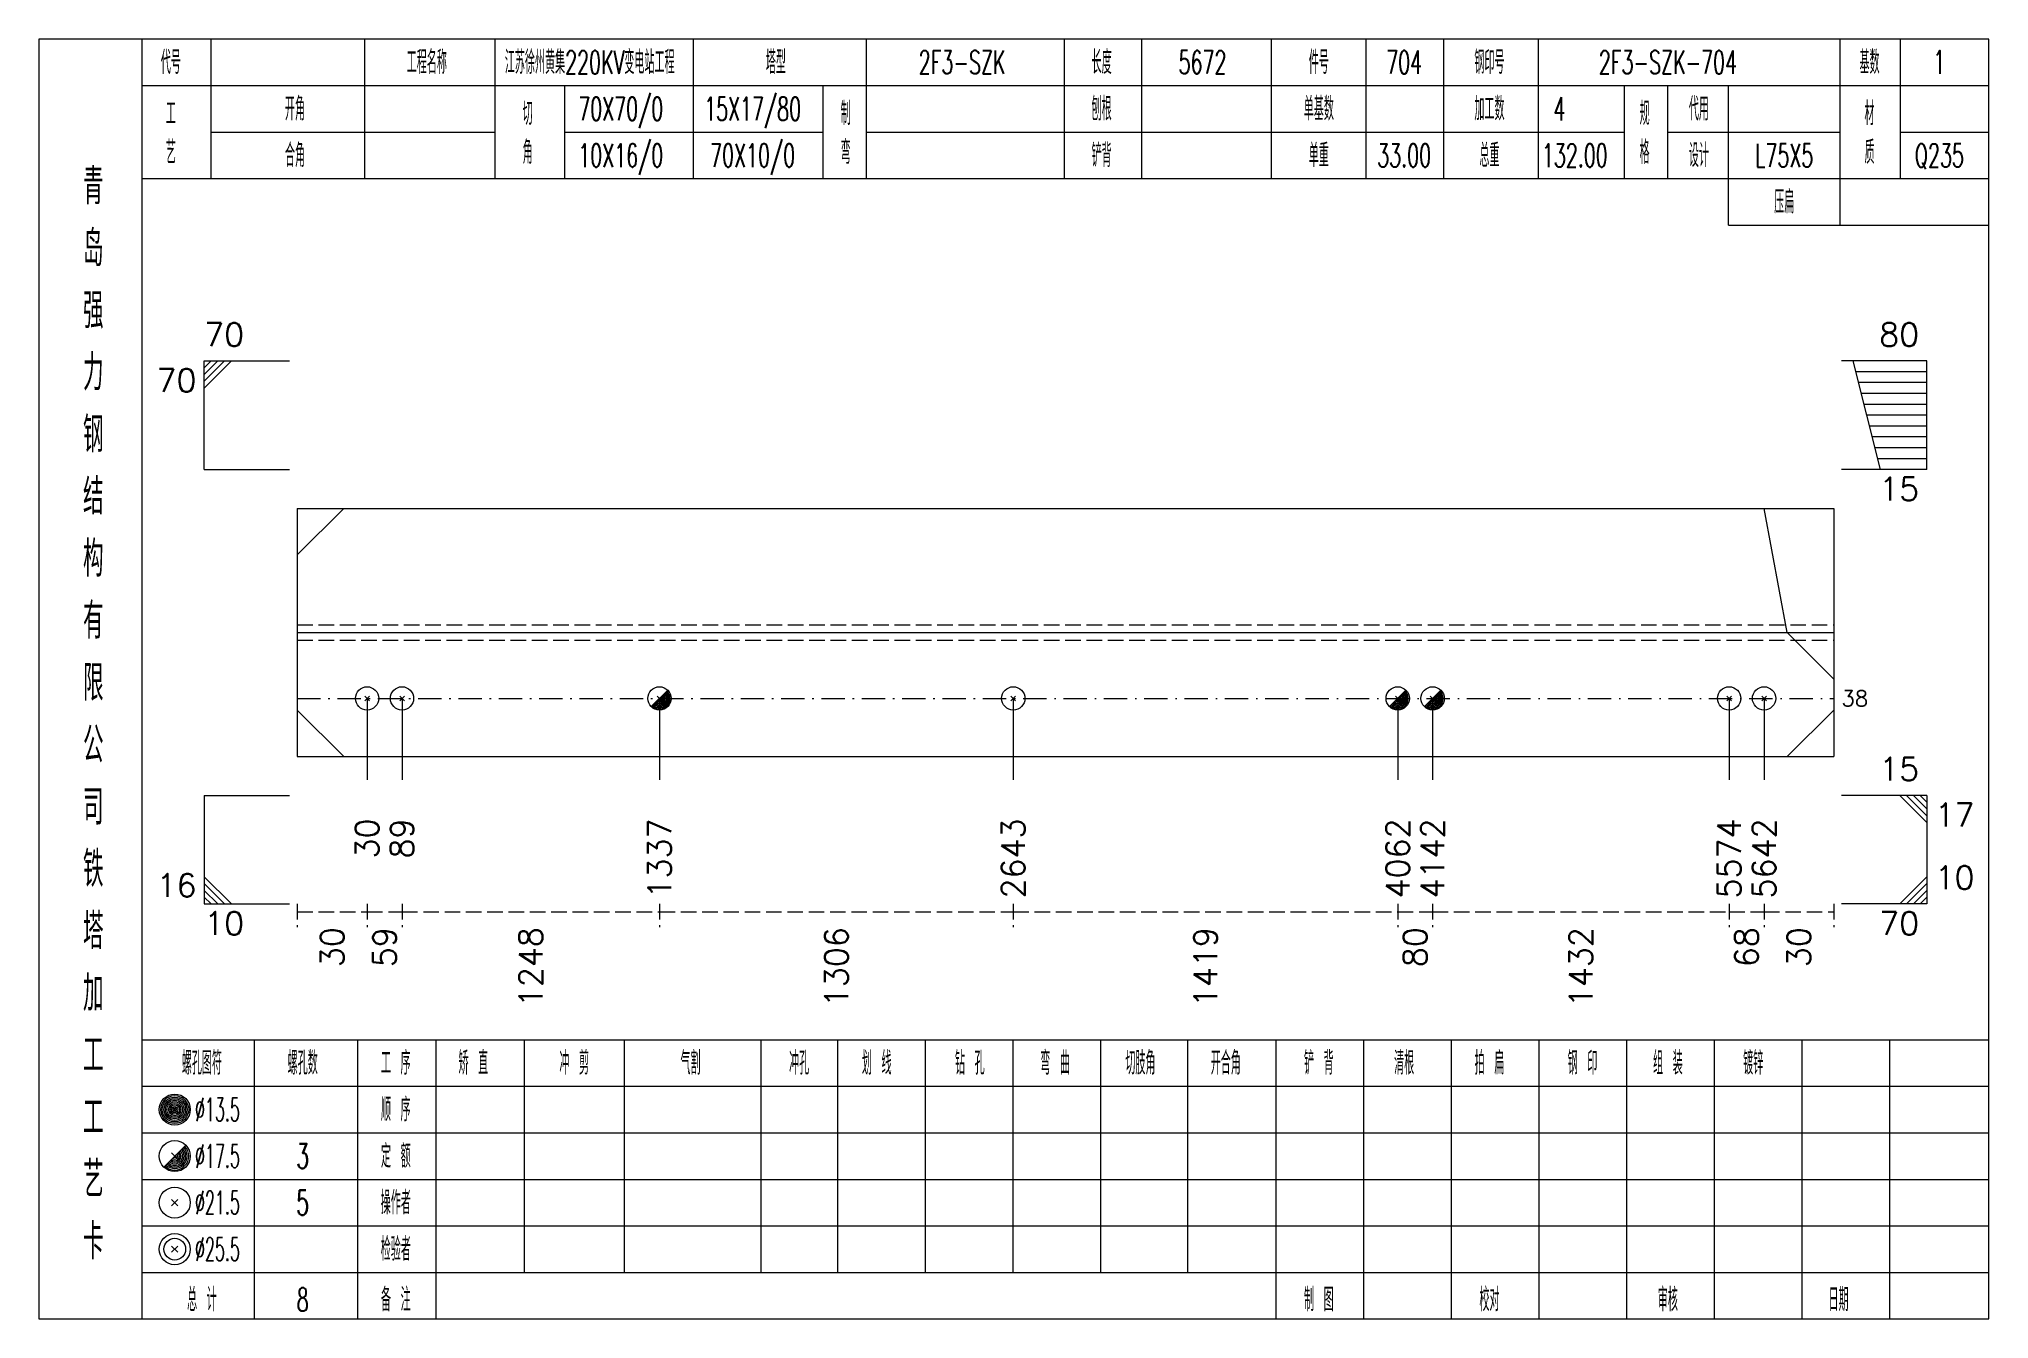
# Model space of a CAD drawing. Extents: x 0 to 4623, y -1159 to 4890.
# Drawn here: x 2179.8 to 2431.2, y 1800 to 1965 of the extents above; entities that cross this region are included whole.
import ezdxf
from ezdxf.enums import TextEntityAlignment as Align

# ---------------------------------------------------------------- set-up
doc = ezdxf.new("R2010")
doc.units = 0
doc.header["$MEASUREMENT"] = 0
doc.linetypes.add('一点画线', pattern=[5.2, 3, -1, 0.2, -1])
doc.linetypes.add('虚线', pattern=[2.75, 2, -0.75])
doc.layers.get('0').update_dxf_attribs({"linetype": 'CONTINUOUS', "lineweight": 25})
for name, color, linetype, lineweight in [('1', 7, 'CONTINUOUS', 25), ('4', 7, 'CONTINUOUS', 25), ('5', 7, 'CONTINUOUS', 25)]:
    doc.layers.add(name, color=color, linetype=linetype, lineweight=lineweight)
doc.styles.get("Standard").update_dxf_attribs({"font": 'simplex.shx', "width": 0.7, "height": 3, "bigfont": 'gbhzfs.shx'})

msp = doc.modelspace()

# ---------------------------------------------------------------- texts
at = {"color": 7, "linetype": 'Continuous', "lineweight": 13}
for s, p in [('70', (2201.1, 1924.5)), ('10', (2424.2, 1854.5))]:
    msp.add_text(s, height=3, dxfattribs=at).set_placement(p, align=Align.BOTTOM_LEFT)
for s, p in [('80', (2422.2, 1924.5)), ('15', (2422.2, 1868.5)), ('16', (2200.1, 1853.5))]:
    msp.add_text(s, height=3, dxfattribs=at).set_placement(p, align=Align.BOTTOM_RIGHT)
for s, p in [('70', (2200.1, 1922.5)), ('15', (2422.2, 1908.5)), ('70', (2422.2, 1852.5))]:
    msp.add_text(s, height=3, dxfattribs=at).set_placement(p, align=Align.TOP_RIGHT)
msp.add_text('38', height=2, dxfattribs=at).set_placement((2412.2, 1880), align=Align.MIDDLE_LEFT)
for s, p in [('17', (2424.2, 1866.5)), ('10', (2201.1, 1852.5))]:
    msp.add_text(s, height=3, dxfattribs=at).set_placement(p, align=Align.TOP_LEFT)
at = {"color": 8, "linetype": 'Continuous', "lineweight": 9}
for s, p in [('30', (2217.6, 1850.5)), ('59', (2224.35, 1850.5)), ('1248', (2243.198, 1850.5)), ('1306', (2282.603, 1850.5)), ('1419', (2330.189, 1850.5)), ('80', (2357.219, 1850.5)), ('1432', (2378.585, 1850.5)), ('68', (2399.95, 1850.5)), ('30', (2406.7, 1850.5))]:
    msp.add_text(s, height=3, rotation=90, dxfattribs=at).set_placement(p, align=Align.MIDDLE_RIGHT)
at = {"layer": '1', "color": 7, "linetype": 'Continuous', "lineweight": 13}
for s, p in [('30', (2222.1, 1864.5)), ('89', (2226.6, 1864.5)), ('1337', (2259.796, 1864.5)), ('2643', (2305.409, 1864.5)), ('4062', (2354.969, 1864.5)), ('4142', (2359.469, 1864.5)), ('5574', (2397.7, 1864.5)), ('5642', (2402.2, 1864.5))]:
    msp.add_text(s, height=3, rotation=90, dxfattribs=at).set_placement(p, align=Align.MIDDLE_RIGHT)
at = {"layer": '4', "color": 1, "linetype": 'Continuous', "lineweight": 13}
for s, height, width, p in [('代号', 3, 0.6, (2196.8, 1962)), ('工程名称', 3, 0.6, (2229.8, 1962)), ('江苏徐州黄集220KV变电站工程', 3, 0.6, (2250.8, 1962)), ('塔型', 3, 0.6, (2274.8, 1962)), ('2F3-SZK', 3, 0.6, (2298.8, 1962)), ('长度', 3, 0.6, (2316.8, 1962)), ('5672', 3, 0.6, (2329.8, 1962)), ('件号', 3, 0.6, (2344.8, 1962)), ('704', 3, 0.6, (2355.8, 1962)), ('钢印号', 3, 0.6, (2366.8, 1962)), ('2F3-SZK-704', 3, 0.6, (2389.8, 1962)), ('基数', 3, 0.6, (2415.8, 1962)), ('1', 3, 0.6, (2424.8, 1962)), ('工', 3, 0.6, (2196.8, 1955.4)), ('开角', 3, 0.6, (2212.8, 1956)), ('切', 3, 0.6, (2242.8, 1955.4)), ('70X70/0', 3, 0.6, (2254.8, 1956)), ('15X17/80', 3, 0.6, (2271.8, 1956)), ('制', 3, 0.6, (2283.8, 1955.4)), ('刨根', 3, 0.6, (2316.8, 1956)), ('单基数', 3, 0.6, (2344.8, 1956)), ('加工数', 3, 0.6, (2366.8, 1956)), ('4', 3, 0.6, (2375.8, 1956)), ('规', 3, 0.6, (2386.8, 1955.4)), ('代用', 3, 0.6, (2393.8, 1956)), ('材', 3, 0.6, (2415.8, 1955.4)), ('艺', 3, 0.6, (2196.8, 1950.4)), ('合角', 3, 0.6, (2212.8, 1950)), ('角', 3, 0.6, (2242.8, 1950.4)), ('10X16/0', 3, 0.6, (2254.8, 1950)), ('70X10/0', 3, 0.6, (2271.8, 1950)), ('弯', 3, 0.6, (2283.8, 1950.4)), ('铲背', 3, 0.6, (2316.8, 1950)), ('单重', 3, 0.6, (2344.8, 1950)), ('33.00', 3, 0.6, (2355.8, 1950)), ('总重', 3, 0.6, (2366.8, 1950)), ('132.00', 3, 0.6, (2377.8, 1950)), ('格', 3, 0.6, (2386.8, 1950.4)), ('设计', 3, 0.6, (2393.8, 1950)), ('L75X5', 3, 0.6, (2404.8, 1950)), ('质', 3, 0.6, (2415.8, 1950.4)), ('Q235', 3, 0.6, (2424.8, 1950)), ('青', 4.6, 0.8, (2186.8, 1946)), ('压扁', 3, 0.6, (2404.8, 1944)), ('岛', 4.6, 0.8, (2186.8, 1938)), ('强', 4.6, 0.8, (2186.8, 1930)), ('力', 4.6, 0.8, (2186.8, 1922)), ('钢', 4.6, 0.8, (2186.8, 1914)), ('结', 4.6, 0.8, (2186.8, 1906)), ('构', 4.6, 0.8, (2186.8, 1898)), ('有', 4.6, 0.8, (2186.8, 1890)), ('限', 4.6, 0.8, (2186.8, 1882)), ('公', 4.6, 0.8, (2186.8, 1874)), ('司', 4.6, 0.8, (2186.8, 1866)), ('铁', 4.6, 0.8, (2186.8, 1858)), ('塔', 4.6, 0.8, (2186.8, 1850)), ('加', 4.6, 0.8, (2186.8, 1842)), ('工', 4.6, 0.8, (2186.8, 1834)), ('螺孔图符', 3, 0.6, (2200.8, 1833)), ('螺孔数', 3, 0.6, (2213.8, 1833)), ('工 序', 3, 0.6, (2225.8, 1833)), ('矫 直', 3, 0.6, (2235.8, 1833)), ('冲 剪', 3, 0.6, (2248.8, 1833)), ('气割', 3, 0.6, (2263.8, 1833)), ('冲孔', 3, 0.6, (2277.8, 1833)), ('划 线', 3, 0.6, (2287.8, 1833)), ('钻 孔', 3, 0.6, (2299.8, 1833)), ('弯 曲', 3, 0.6, (2310.8, 1833)), ('切肢角', 3, 0.6, (2321.8, 1833)), ('开合角', 3, 0.6, (2332.8, 1833)), ('铲 背', 3, 0.6, (2344.8, 1833)), ('清根', 3, 0.6, (2355.8, 1833)), ('拍 扁', 3, 0.6, (2366.8, 1833)), ('钢 印', 3, 0.6, (2378.8, 1833)), ('组 装', 3, 0.6, (2389.8, 1833)), ('镀锌', 3, 0.6, (2400.8, 1833)), ('工', 4.6, 0.8, (2186.8, 1826)), ('%%C13.5', 3, 0.5, (2202.8, 1827)), ('顺 序', 3, 0.6, (2225.8, 1827)), ('定 额', 3, 0.6, (2225.8, 1821)), ('艺', 4.6, 0.8, (2186.8, 1818)), ('%%C17.5', 3, 0.5, (2202.8, 1821)), ('3', 3.2, 0.6, (2213.8, 1821)), ('%%C21.5', 3, 0.5, (2202.8, 1815)), ('5', 3.2, 0.6, (2213.8, 1815)), ('操作者', 3, 0.6, (2225.8, 1815)), ('卡', 4.6, 0.8, (2186.8, 1810)), ('%%C25.5', 3, 0.5, (2202.8, 1809)), ('检验者', 3, 0.6, (2225.8, 1809)), ('总 计', 3, 0.6, (2200.8, 1802.5)), ('8', 3, 0.6, (2213.8, 1802.5)), ('备 注', 3, 0.6, (2225.8, 1802.5)), ('制 图', 3, 0.6, (2344.8, 1802.5)), ('校对', 3, 0.6, (2366.8, 1802.5)), ('审核', 3, 0.6, (2389.8, 1802.5)), ('日期', 3, 0.6, (2411.8, 1802.5))]:
    msp.add_text(s, height=height, dxfattribs=dict(at, width=width)).set_placement(p, align=Align.MIDDLE_CENTER)

# ---------------------------------------------------------------- blocks, each defined once
blk = doc.blocks.new('孔21.5')
at = {"layer": '5', "color": 7, "linetype": 'Continuous', "lineweight": 13}
for p, q in [((-0.2, -0.2), (0.2, 0.2)), ((-0.2, 0.2), (0.2, -0.2))]:
    blk.add_line(p, q, dxfattribs=at)
blk.add_circle((0, 0), 1, dxfattribs=at)
blk = doc.blocks.new('孔17.5')
at = {"layer": '5', "color": 7, "linetype": 'Continuous', "lineweight": 13}
for p, q in [((-0.707, -0.707), (0.707, 0.707)), ((-0.2, 0.2), (0.2, -0.2))]:
    blk.add_line(p, q, dxfattribs=at)
blk.add_circle((0, 0), 1, dxfattribs=at)
for radius in [0.9, 0.8, 0.7, 0.6, 0.5, 0.4, 0.3, 0.2, 0.1]:
    blk.add_arc((0, 0), radius, 225, 45, dxfattribs=at)

# ---------------------------------------------------------------- linework, layer by layer
at = {"color": 7, "linetype": 'Continuous', "lineweight": 13}
for p, q in [((2201.1, 1923.5), (2212.1, 1923.5)), ((2201.1, 1909.5), (2201.1, 1923.5)), ((2201.975, 1923.5), (2201.1, 1922.625)), ((2202.85, 1923.5), (2201.1, 1921.75)), ((2203.725, 1923.5), (2201.1, 1920.875)), ((2204.6, 1923.5), (2201.1, 1920)), ((2423.2, 1923.5), (2412.2, 1923.5)), ((2417.2, 1909.5), (2413.7, 1923.5)), ((2423.2, 1909.5), (2423.2, 1923.5)), ((2423.2, 1922.1), (2414.05, 1922.1)), ((2423.2, 1920.7), (2414.4, 1920.7)), ((2423.2, 1919.3), (2414.75, 1919.3)), ((2423.2, 1917.9), (2415.1, 1917.9)), ((2423.2, 1916.5), (2415.45, 1916.5)), ((2423.2, 1915.1), (2415.8, 1915.1)), ((2423.2, 1913.7), (2416.15, 1913.7)), ((2423.2, 1912.3), (2416.5, 1912.3)), ((2423.2, 1910.9), (2416.85, 1910.9)), ((2201.1, 1909.5), (2212.1, 1909.5)), ((2423.2, 1909.5), (2412.2, 1909.5)), ((2213.1, 1898.5), (2219.1, 1904.5)), ((2405.2, 1888.5), (2402.2, 1904.5)), ((2411.2, 1882.5), (2405.2, 1888.5)), ((2213.1, 1878.5), (2219.1, 1872.5)), ((2222.1, 1880), (2222.1, 1869.5)), ((2226.6, 1880), (2226.6, 1869.5)), ((2259.796, 1880), (2259.796, 1869.5)), ((2305.409, 1880), (2305.409, 1869.5)), ((2354.969, 1880), (2354.969, 1869.5)), ((2359.469, 1880), (2359.469, 1869.5)), ((2397.7, 1880), (2397.7, 1869.5)), ((2402.2, 1880), (2402.2, 1869.5)), ((2411.2, 1878.5), (2405.2, 1872.5)), ((2201.1, 1867.5), (2212.1, 1867.5)), ((2201.1, 1867.5), (2201.1, 1853.5)), ((2423.2, 1867.5), (2412.2, 1867.5)), ((2419.7, 1867.5), (2423.2, 1864)), ((2420.575, 1867.5), (2423.2, 1864.875)), ((2421.45, 1867.5), (2423.2, 1865.75)), ((2422.325, 1867.5), (2423.2, 1866.625)), ((2423.2, 1867.5), (2423.2, 1853.5)), ((2204.6, 1853.5), (2201.1, 1857)), ((2203.725, 1853.5), (2201.1, 1856.125)), ((2419.7, 1853.5), (2423.2, 1857)), ((2420.575, 1853.5), (2423.2, 1856.125)), ((2202.85, 1853.5), (2201.1, 1855.25)), ((2201.975, 1853.5), (2201.1, 1854.375)), ((2201.1, 1853.5), (2212.1, 1853.5)), ((2423.2, 1853.5), (2412.2, 1853.5)), ((2421.45, 1853.5), (2423.2, 1855.25)), ((2422.325, 1853.5), (2423.2, 1854.375))]:
    msp.add_line(p, q, dxfattribs=at)
at = {"color": 7, "linetype": 'Continuous', "lineweight": 18}
for p, q in [((2213.1, 1904.5), (2213.1, 1872.5)), ((2213.1, 1904.5), (2411.2, 1904.5)), ((2411.2, 1904.5), (2411.2, 1872.5)), ((2213.1, 1888.5), (2411.2, 1888.5))]:
    msp.add_line(p, q, dxfattribs=at)
at = {"color": 1, "linetype": '虚线', "lineweight": 18}
for p, q in [((2213.1, 1889.5), (2411.2, 1889.5)), ((2213.1, 1887.5), (2411.2, 1887.5))]:
    msp.add_line(p, q, dxfattribs=at)
at = {"color": 3, "linetype": '一点画线', "lineweight": 13}
msp.add_line((2213.1, 1880), (2411.2, 1880), dxfattribs=at)
at = {"color": 8, "linetype": '虚线', "lineweight": 9}
for p, q in [((2213.1, 1853.5), (2213.1, 1850.5)), ((2222.1, 1853.5), (2222.1, 1850.5)), ((2222.1, 1853.5), (2222.1, 1850.5)), ((2226.6, 1853.5), (2226.6, 1850.5)), ((2226.6, 1853.5), (2226.6, 1850.5)), ((2259.796, 1853.5), (2259.796, 1850.5)), ((2259.796, 1853.5), (2259.796, 1850.5)), ((2305.409, 1853.5), (2305.409, 1850.5)), ((2305.409, 1853.5), (2305.409, 1850.5)), ((2354.969, 1853.5), (2354.969, 1850.5)), ((2354.969, 1853.5), (2354.969, 1850.5)), ((2359.469, 1853.5), (2359.469, 1850.5)), ((2359.469, 1853.5), (2359.469, 1850.5)), ((2397.7, 1853.5), (2397.7, 1850.5)), ((2397.7, 1853.5), (2397.7, 1850.5)), ((2402.2, 1853.5), (2402.2, 1850.5)), ((2402.2, 1853.5), (2402.2, 1850.5)), ((2411.2, 1853.5), (2411.2, 1850.5)), ((2213.1, 1852.5), (2222.1, 1852.5)), ((2222.1, 1852.5), (2226.6, 1852.5)), ((2226.6, 1852.5), (2259.796, 1852.5)), ((2259.796, 1852.5), (2305.409, 1852.5)), ((2305.409, 1852.5), (2354.969, 1852.5)), ((2354.969, 1852.5), (2359.469, 1852.5)), ((2359.469, 1852.5), (2397.7, 1852.5)), ((2397.7, 1852.5), (2402.2, 1852.5)), ((2402.2, 1852.5), (2411.2, 1852.5))]:
    msp.add_line(p, q, dxfattribs=at)
at = {"layer": '1', "color": 7, "linetype": 'Continuous', "lineweight": 18}
msp.add_line((2213.1, 1872.5), (2411.2, 1872.5), dxfattribs=at)
at = {"layer": '4', "color": 1, "linetype": 'Continuous', "lineweight": 18}
for p, q in [((2193.1, 1800), (2193.1, 1965)), ((2202, 1947), (2202, 1965)), ((2221.8, 1947), (2221.8, 1965)), ((2238.6, 1947), (2238.6, 1965)), ((2264.2, 1947), (2264.2, 1965)), ((2286.5, 1947), (2286.5, 1965)), ((2312, 1947), (2312, 1965)), ((2322, 1947), (2322, 1965)), ((2338.7, 1947), (2338.7, 1965)), ((2350.9, 1947), (2350.9, 1965)), ((2360.9, 1947), (2360.9, 1965)), ((2373.1, 1947), (2373.1, 1965)), ((2412, 1941), (2412, 1965)), ((2419.8, 1947), (2419.8, 1965)), ((2193.1, 1959), (2431.2, 1959)), ((2247.6, 1947), (2247.6, 1959)), ((2280.9, 1947), (2280.9, 1959)), ((2384.2, 1947), (2384.2, 1959)), ((2389.8, 1947), (2389.8, 1959)), ((2397.6, 1941), (2397.6, 1959)), ((2202, 1953), (2238.6, 1953)), ((2247.6, 1953), (2280.9, 1953)), ((2286.5, 1953), (2384.2, 1953)), ((2389.8, 1953), (2412, 1953)), ((2419.8, 1953), (2431.2, 1953)), ((2193.1, 1947), (2431.2, 1947)), ((2397.6, 1941), (2431.2, 1941)), ((2193.1, 1836), (2431.2, 1836)), ((2207.6, 1800), (2207.6, 1836)), ((2220.9, 1800), (2220.9, 1836)), ((2231, 1800), (2231, 1836)), ((2242.4, 1806), (2242.4, 1836)), ((2255.3, 1806), (2255.3, 1836)), ((2272.9, 1806), (2272.9, 1836)), ((2282.8, 1806), (2282.8, 1836)), ((2294.1, 1806), (2294.1, 1836)), ((2305.4, 1806), (2305.4, 1836)), ((2316.7, 1806), (2316.7, 1836)), ((2327.9, 1806), (2327.9, 1836)), ((2339.3, 1806), (2339.3, 1836)), ((2350.6, 1806), (2350.6, 1836)), ((2361.9, 1806), (2361.9, 1836)), ((2373.2, 1806), (2373.2, 1836)), ((2384.5, 1806), (2384.5, 1836)), ((2395.8, 1806), (2395.8, 1836)), ((2407.1, 1806), (2407.1, 1836)), ((2418.4, 1806), (2418.4, 1836)), ((2193.1, 1830), (2431.2, 1830)), ((2193.1, 1824), (2431.2, 1824)), ((2193.1, 1818), (2431.2, 1818)), ((2193.1, 1812), (2431.2, 1812)), ((2193.1, 1806), (2431.2, 1806)), ((2339.3, 1800), (2339.3, 1806)), ((2350.6, 1800), (2350.6, 1806)), ((2361.9, 1800), (2361.9, 1806)), ((2373.2, 1800), (2373.2, 1806)), ((2384.5, 1800), (2384.5, 1806)), ((2395.8, 1800), (2395.8, 1806)), ((2407.1, 1800), (2407.1, 1806)), ((2418.4, 1800), (2418.4, 1806))]:
    msp.add_line(p, q, dxfattribs=at)
at = {"layer": '4', "color": 7, "linetype": 'Continuous', "lineweight": 13}
for p, q in [((2197.1, 1826.8), (2197.5, 1827.2)), ((2197.5, 1826.8), (2197.1, 1827.2)), ((2195.886, 1819.586), (2198.714, 1822.414)), ((2196.9, 1821.4), (2197.7, 1820.6)), ((2196.9, 1814.6), (2197.7, 1815.4)), ((2196.9, 1815.4), (2197.7, 1814.6)), ((2196.9, 1808.6), (2197.7, 1809.4)), ((2196.9, 1809.4), (2197.7, 1808.6))]:
    msp.add_line(p, q, dxfattribs=at)
at = {"layer": '4', "color": 1, "linetype": 'Continuous', "lineweight": 18}
msp.add_lwpolyline([(2179.8, 1965), (2179.8, 1800), (2431.2, 1800), (2431.2, 1965)], close=True, dxfattribs=at)
at = {"layer": '4', "color": 7, "linetype": 'Continuous', "lineweight": 13}
for centre, radius in [((2197.3, 1827), 2), ((2197.3, 1827), 1.8), ((2197.3, 1827), 1.6), ((2197.3, 1827), 1.4), ((2197.3, 1827), 1.2), ((2197.3, 1827), 1), ((2197.3, 1827), 0.8), ((2197.3, 1827), 0.6), ((2197.3, 1827), 0.4), ((2197.3, 1827), 0.2), ((2197.3, 1821), 2), ((2197.3, 1815), 2), ((2197.3, 1809), 2), ((2197.3, 1809), 1.4)]:
    msp.add_circle(centre, radius, dxfattribs=at)
for radius in [1.8, 1.6, 1.4, 1.2, 1, 0.8, 0.6, 0.4, 0.2]:
    msp.add_arc((2197.3, 1821), radius, 225, 45, dxfattribs=at)

# ---------------------------------------------------------------- block references
at = {"layer": '1', "color": 7, "linetype": 'Continuous', "lineweight": 13, "xscale": 1.5, "yscale": 1.5, "zscale": 1.5}
for name, p in [('孔21.5', (2222.1, 1880)), ('孔21.5', (2226.6, 1880)), ('孔17.5', (2259.796, 1880)), ('孔21.5', (2305.409, 1880)), ('孔17.5', (2354.969, 1880)), ('孔17.5', (2359.469, 1880)), ('孔21.5', (2397.7, 1880)), ('孔21.5', (2402.2, 1880))]:
    msp.add_blockref(name, p, dxfattribs=at)

msp.set_redraw_order([(e.dxf.handle, doc.entitydb.next_handle()) for e in msp.query("TEXT MTEXT ATTDEF DIMENSION ARC_DIMENSION")])  # texts and dimensions are drawn at this point

doc.saveas('drawing.dxf')
